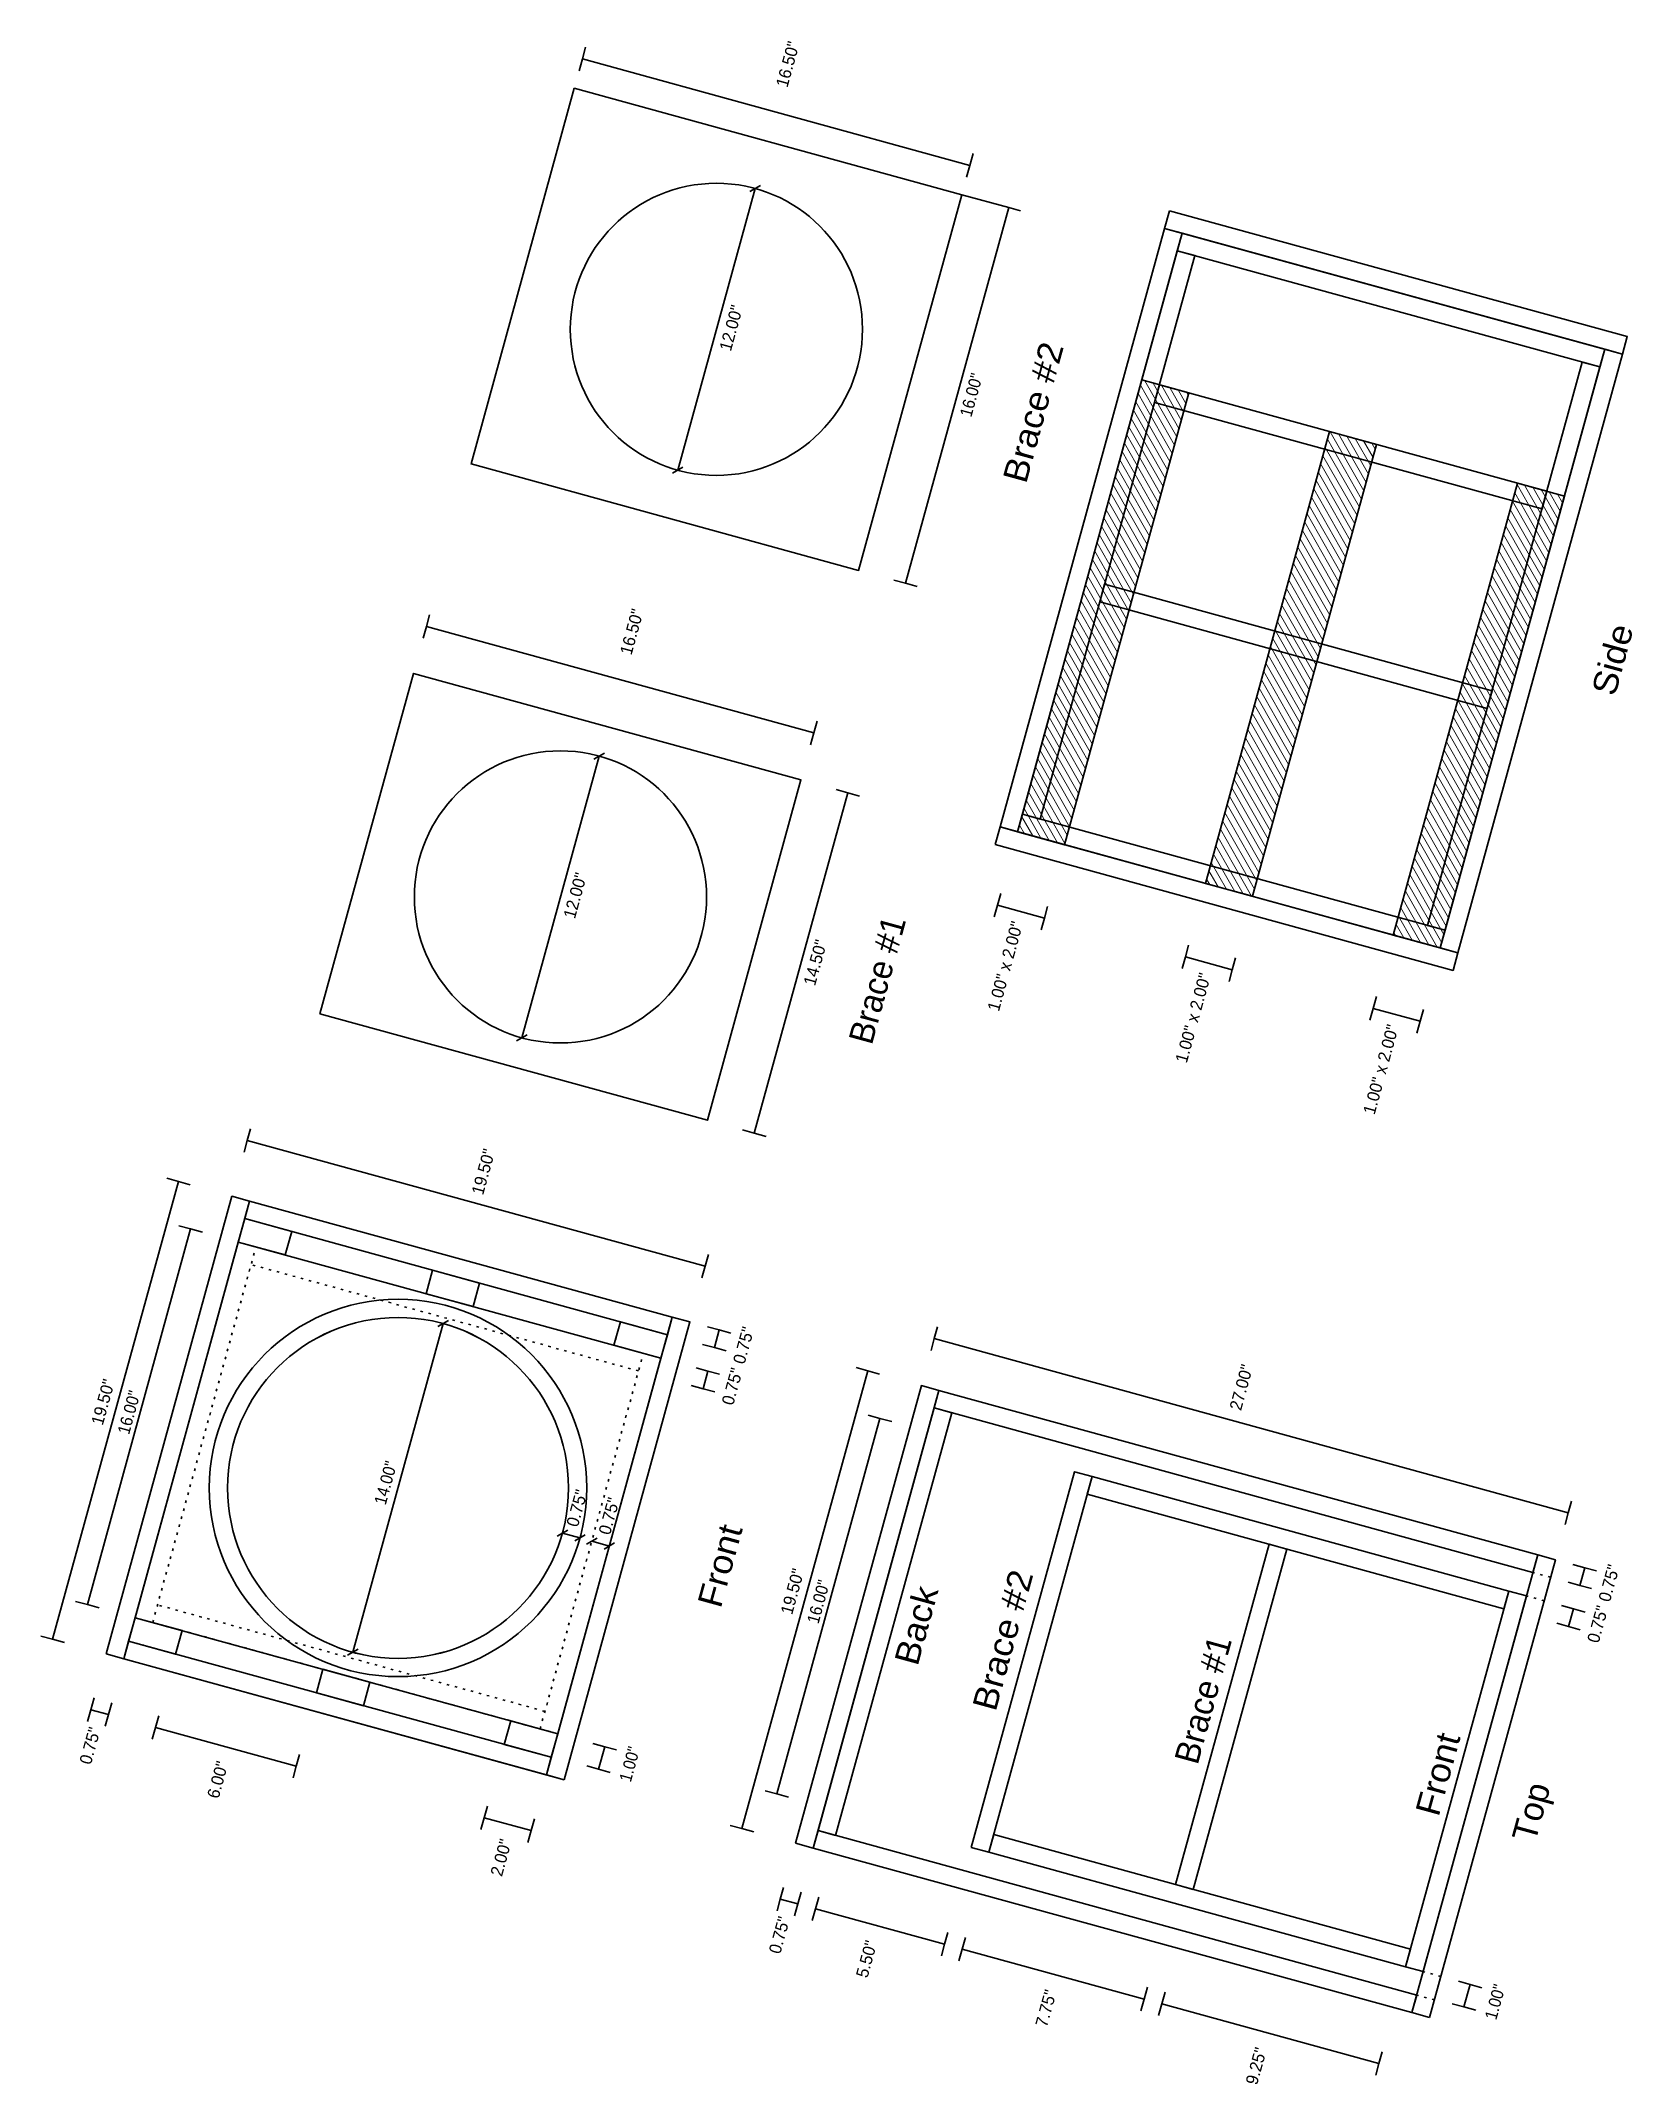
# Model space of a CAD drawing. Header units: feet. Extents: x 2106707 to 2106951, y 730618 to 730861.
# Drawn here: x 2106726.4 to 2106791.7, y 730777.5 to 730861.4 of the extents above; entities that cross this region are included whole.
import ezdxf
from ezdxf.enums import TextEntityAlignment as Align

# ---------------------------------------------------------------- set-up
doc = ezdxf.new("R2010")
doc.units = ezdxf.units.FT
doc.header["$LTSCALE"] = 0.2
doc.linetypes.add('DOTTED', pattern=[1.5, 0.3, -1.2])
doc.layers.add('10', color=7, linetype='DOTTED', lineweight=25)
doc.layers.add('11', color=7, linetype='Continuous', lineweight=13)

msp = doc.modelspace()

# ---------------------------------------------------------------- texts
at = {"layer": '11'}
for s, height, rotation, p in [('16.50"', 0.5, 74.637, (2106757.2655, 730860.4156)), ('12.00"', 0.5, 74.637, (2106754.9432, 730849.5836)), ('12.00"', 0.5, 74.637, (2106754.9432, 730849.5836)), ('16.50"', 0.5, 74.637, (2106750.8602, 730837.1026)), ('12.00"', 0.5, 74.637, (2106748.5379, 730826.2706)), ('Brace #1', 1, 74.637, (2106761.1868, 730822.7404)), ('1.00" x 2.00"', 0.5, 74.637, (2106766.1977, 730823.3673)), ('14.50"', 0.5, 74.637, (2106758.3987, 730823.5166)), ('1.00" x 2.00"', 0.5, 74.637, (2106773.9125, 730821.2478)), ('1.00" x 2.00"', 0.5, 74.637, (2106781.6262, 730819.128)), ('19.50"', 0.5, 74.637, (2106744.7662, 730814.9229)), ('0.75"', 0.5, 74.637, (2106755.4515, 730807.7946)), ('27.00"', 0.5, 74.637, (2106775.8924, 730806.0691)), ('19.50"', 0.5, 74.638, (2106729.147, 730805.4636)), ('0.75"', 0.5, 74.637, (2106754.9878, 730806.1069)), ('0.75"', 0.5, 74.637, (2106748.6093, 730801.1076)), ('0.75"', 0.5, 74.637, (2106749.9315, 730800.7824)), ('19.50"', 0.5, 74.638, (2106757.4579, 730797.685)), ('0.75"', 0.5, 74.637, (2106790.9945, 730798.0289)), ('0.75"', 0.5, 74.637, (2106790.5308, 730796.3411)), ('Brace #1', 1, 74.637, (2106774.5671, 730793.1708)), ('0.75"', 0.5, 74.637, (2106728.6125, 730791.3496)), ('6.00"', 0.5, 74.637, (2106733.8553, 730789.9506)), ('2.00"', 0.5, 74.637, (2106745.4918, 730786.7536)), ('0.75"', 0.5, 74.637, (2106756.9235, 730783.5711)), ('5.50"', 0.5, 74.637, (2106760.5028, 730782.588)), ('7.75"', 0.5, 74.637, (2106767.8718, 730780.563)), ('9.25"', 0.5, 74.637, (2106776.5041, 730778.1915))]:
    msp.add_text(s, height=height, rotation=rotation, dxfattribs=at).set_placement(p, align=Align.CENTER)
for s, height, rotation, width, p in [('Brace #2', 1, 74.637, 1.1, (2106767.592, 730846.0533)), ('16.00"', 0.5, 74.637, 0.95, (2106764.8039, 730846.8299)), ('Side', 1, 74.637, 1.1, (2106791.3821, 730835.8985)), ('16.00"', 0.5, 74.638, 0.95, (2106730.2164, 730805.0418)), ('14.00"', 0.5, 74.638, 0.95, (2106740.7536, 730802.1469)), ('Front', 1, 74.637, 1.1, (2106754.727, 730798.6733)), ('16.00"', 0.5, 74.638, 0.95, (2106758.5273, 730797.2631)), ('Back', 1, 74.637, 1.1, (2106762.7908, 730796.225)), ('Brace #2', 1, 74.637, 1.1, (2106766.3418, 730795.6202)), ('Front', 1, 74.637, 1.1, (2106784.2082, 730790.1144)), ('1.00"', 0.5, 74.637, 0.95, (2106750.7732, 730790.5904)), ('Top', 1, 74.637, 1.05, (2106788.0401, 730788.5648)), ('1.00"', 0.5, 74.637, 0.95, (2106786.3162, 730780.8246))]:
    msp.add_text(s, height=height, rotation=rotation, dxfattribs=dict(at, width=width)).set_placement(p, align=Align.CENTER)

# ---------------------------------------------------------------- linework, layer by layer
at = {"layer": '10'}
for points in [[(2106734.728, 730813.065), (2106734.4633, 730812.101), (2106736.3917, 730811.5713), (2106736.6565, 730812.5352)], [(2106742.4422, 730810.9455), (2106742.1773, 730809.981), (2106744.1058, 730809.4513), (2106744.3708, 730810.4158)], [(2106751.8197, 730807.332), (2106752.0847, 730808.2965), (2106750.1562, 730808.8263), (2106749.8912, 730807.8618)], [(2106729.9592, 730795.708), (2106730.2242, 730796.6728), (2106732.1532, 730796.1427), (2106731.8882, 730795.178)], [(2106737.6738, 730793.5885), (2106737.9388, 730794.5528), (2106739.8675, 730794.0228), (2106739.6025, 730793.0585)], [(2106745.388, 730791.4685), (2106745.653, 730792.4333), (2106747.581, 730791.9035), (2106747.316, 730790.9387)]]:
    msp.add_lwpolyline(points, close=True, dxfattribs=at)
at = {"layer": '11', "lineweight": 35}
for p, q in [((2106748.7255, 730861.1802), (2106748.593, 730860.698)), ((2106748.4605, 730860.2157), (2106748.593, 730860.698)), ((2106748.593, 730860.698), (2106764.503, 730856.3268)), ((2106764.6355, 730856.809), (2106764.503, 730856.3268)), ((2106764.3705, 730855.8445), (2106764.503, 730856.3268)), ((2106752.5082, 730843.8073), (2106755.6875, 730855.3785)), ((2106752.5082, 730843.8073), (2106755.6875, 730855.3785)), ((2106752.5082, 730843.8073), (2106755.6875, 730855.3785)), ((2106752.5082, 730843.8073), (2106755.6875, 730855.3785)), ((2106755.9048, 730855.502), (2106755.4703, 730855.255)), ((2106755.9048, 730855.502), (2106755.4703, 730855.255)), ((2106755.9048, 730855.502), (2106755.4703, 730855.255)), ((2106764.172, 730855.1215), (2106766.1005, 730854.5918)), ((2106761.8615, 730839.1635), (2106766.1005, 730854.5918)), ((2106766.5828, 730854.4593), (2106766.1005, 730854.5918)), ((2106791.5025, 730849.2973), (2106772.699, 730854.4635)), ((2106765.7445, 730829.1515), (2106772.5003, 730853.7403)), ((2106791.3037, 730848.5737), (2106772.5003, 730853.7403)), ((2106767.3898, 730829.4772), (2106773.748, 730852.6195)), ((2106790.3818, 730848.0493), (2106773.0247, 730852.8183)), ((2106783.3002, 730825.1057), (2106789.6585, 730848.248)), ((2106784.548, 730823.985), (2106791.3037, 730848.5737)), ((2106788.2015, 730842.9445), (2106772.291, 730847.316)), ((2106788.0027, 730842.2212), (2106772.0923, 730846.5928)), ((2106752.7255, 730843.9308), (2106752.291, 730843.6838)), ((2106761.38, 730839.2958), (2106761.8615, 730839.1635)), ((2106762.3438, 730839.031), (2106761.8615, 730839.1635)), ((2106785.9495, 730834.7485), (2106770.039, 730839.12)), ((2106785.7508, 730834.0252), (2106769.8402, 730838.3968)), ((2106742.0553, 730836.9028), (2106742.1878, 730837.385)), ((2106742.3202, 730837.8673), (2106742.1878, 730837.385)), ((2106742.1878, 730837.385), (2106758.0978, 730833.0138)), ((2106758.2303, 730833.496), (2106758.0978, 730833.0138)), ((2106757.9652, 730832.5315), (2106758.0978, 730833.0138)), ((2106746.103, 730820.4942), (2106749.2823, 730832.0655)), ((2106749.4995, 730832.189), (2106749.065, 730831.942)), ((2106755.655, 730816.5737), (2106759.4965, 730830.5555)), ((2106759.0143, 730830.688), (2106759.4965, 730830.5555)), ((2106759.9787, 730830.423), (2106759.4965, 730830.5555)), ((2106784.0235, 730824.907), (2106766.6665, 730829.676)), ((2106784.3492, 730823.2618), (2106765.5458, 730828.4282)), ((2106783.1015, 730824.3825), (2106767.191, 730828.754)), ((2106765.773, 730826.4213), (2106765.6405, 730825.939)), ((2106765.508, 730825.4568), (2106765.6405, 730825.939)), ((2106767.5685, 730825.4093), (2106765.6405, 730825.939)), ((2106767.701, 730825.8915), (2106767.5685, 730825.4093)), ((2106767.436, 730824.927), (2106767.5685, 730825.4093)), ((2106773.2228, 730823.3372), (2106773.3553, 730823.8195)), ((2106773.4877, 730824.3017), (2106773.3553, 730823.8195)), ((2106775.2832, 730823.2897), (2106773.3553, 730823.8195)), ((2106775.1508, 730822.8075), (2106775.2832, 730823.2897)), ((2106775.4158, 730823.772), (2106775.2832, 730823.2897)), ((2106781.2015, 730822.182), (2106781.069, 730821.6998)), ((2106780.9365, 730821.2175), (2106781.069, 730821.6998)), ((2106782.997, 730821.17), (2106781.069, 730821.6998)), ((2106783.1295, 730821.6523), (2106782.997, 730821.17)), ((2106746.3202, 730820.6177), (2106745.8857, 730820.3708)), ((2106782.8645, 730820.6878), (2106782.997, 730821.17)), ((2106734.7003, 730815.795), (2106734.8328, 730816.2773)), ((2106734.9652, 730816.7595), (2106734.8328, 730816.2773)), ((2106753.636, 730811.111), (2106734.8328, 730816.2773)), ((2106755.1727, 730816.7063), (2106755.655, 730816.5737)), ((2106756.1373, 730816.4413), (2106755.655, 730816.5737)), ((2106726.8375, 730795.7878), (2106732.0035, 730814.5915)), ((2106731.5213, 730814.724), (2106732.0035, 730814.5915)), ((2106732.4857, 730814.459), (2106732.0035, 730814.5915)), ((2106729.0373, 730795.1835), (2106734.2035, 730813.9873)), ((2106752.0847, 730808.2965), (2106734.728, 730813.0652)), ((2106728.265, 730797.211), (2106732.504, 730812.6393)), ((2106732.0217, 730812.7718), (2106732.504, 730812.6393)), ((2106732.9863, 730812.5068), (2106732.504, 730812.6393)), ((2106751.82, 730807.3322), (2106734.4633, 730812.101)), ((2106736.6568, 730812.5355), (2106736.3917, 730811.5713)), ((2106753.7685, 730811.5933), (2106753.636, 730811.111)), ((2106742.4422, 730810.9455), (2106742.1773, 730809.9812)), ((2106744.3708, 730810.4158), (2106744.1058, 730809.4513)), ((2106753.5035, 730810.6288), (2106753.636, 730811.111)), ((2106739.1678, 730795.2525), (2106742.877, 730808.7523)), ((2106743.0943, 730808.8758), (2106742.6598, 730808.6288)), ((2106747.8405, 730790.0173), (2106753.0068, 730808.821)), ((2106750.1562, 730808.8263), (2106749.8912, 730807.8618)), ((2106753.531, 730807.8993), (2106754.0132, 730807.7667)), ((2106753.7297, 730808.6227), (2106754.212, 730808.4903)), ((2106754.0132, 730807.7667), (2106754.212, 730808.4903)), ((2106754.6943, 730808.3577), (2106754.212, 730808.4903)), ((2106762.9117, 730807.6545), (2106763.0442, 730808.1368)), ((2106763.1768, 730808.619), (2106763.0442, 730808.1368)), ((2106763.0442, 730808.1368), (2106789.0795, 730800.9835)), ((2106754.4955, 730807.6343), (2106754.0132, 730807.7667)), ((2106753.0672, 730806.2115), (2106753.5495, 730806.079)), ((2106753.266, 730806.935), (2106753.7483, 730806.8025)), ((2106753.5495, 730806.079), (2106753.7483, 730806.8025)), ((2106754.2305, 730806.67), (2106753.7483, 730806.8025)), ((2106755.1485, 730788.0093), (2106760.3145, 730806.813)), ((2106759.8322, 730806.9455), (2106760.3145, 730806.813)), ((2106760.7968, 730806.6805), (2106760.3145, 730806.813)), ((2106754.0318, 730805.9465), (2106753.5495, 730806.079)), ((2106756.576, 730789.4325), (2106760.815, 730804.8607)), ((2106760.3328, 730804.9933), (2106760.815, 730804.8607)), ((2106761.2972, 730804.7283), (2106760.815, 730804.8607)), ((2106789.212, 730801.4657), (2106789.0795, 730800.9835)), ((2106788.947, 730800.5012), (2106789.0795, 730800.9835)), ((2106747.9895, 730800.271), (2106747.555, 730800.024)), ((2106747.7722, 730800.1475), (2106748.4955, 730799.949)), ((2106748.7127, 730800.0725), (2106748.2782, 730799.8255)), ((2106749.1943, 730799.9398), (2106748.7598, 730799.6928)), ((2106748.977, 730799.8163), (2106749.7003, 730799.6177)), ((2106749.9175, 730799.7412), (2106749.483, 730799.4942)), ((2106788.55, 730799.055), (2106783.3835, 730780.2515)), ((2106789.2728, 730798.857), (2106789.755, 730798.7245)), ((2106789.5562, 730798.001), (2106789.755, 730798.7245)), ((2106790.2373, 730798.592), (2106789.755, 730798.7245)), ((2106787.4293, 730797.8073), (2106783.0578, 730781.8968)), ((2106789.074, 730798.1335), (2106789.5562, 730798.001)), ((2106790.0385, 730797.8685), (2106789.5562, 730798.001)), ((2106727.7828, 730797.3435), (2106728.265, 730797.211)), ((2106728.7473, 730797.0785), (2106728.265, 730797.211)), ((2106786.6398, 730797.765), (2106782.4008, 730782.3368)), ((2106788.809, 730797.1693), (2106789.2912, 730797.0367)), ((2106789.0925, 730796.3133), (2106789.2912, 730797.0367)), ((2106789.7735, 730796.9043), (2106789.2912, 730797.0367)), ((2106747.581, 730791.904), (2106730.2242, 730796.6728)), ((2106732.1532, 730796.1427), (2106731.8882, 730795.1785)), ((2106788.6102, 730796.4457), (2106789.0925, 730796.3133)), ((2106789.5748, 730796.1808), (2106789.0925, 730796.3133)), ((2106726.3553, 730795.9208), (2106726.8375, 730795.7882)), ((2106727.3197, 730795.6558), (2106726.8375, 730795.7882)), ((2106747.316, 730790.9393), (2106729.9592, 730795.708)), ((2106739.385, 730795.376), (2106738.9505, 730795.129)), ((2106747.8405, 730790.0173), (2106729.7605, 730794.9848)), ((2106737.9388, 730794.5528), (2106737.6738, 730793.5885)), ((2106739.8675, 730794.0228), (2106739.6025, 730793.0585)), ((2106728.2755, 730792.4108), (2106728.408, 730792.893)), ((2106728.5405, 730793.3753), (2106728.408, 730792.893)), ((2106729.1313, 730792.6943), (2106728.408, 730792.893)), ((2106729.2637, 730793.1765), (2106729.1313, 730792.6943)), ((2106728.9987, 730792.212), (2106729.1313, 730792.6943)), ((2106730.928, 730791.682), (2106731.0605, 730792.1643)), ((2106731.193, 730792.6465), (2106731.0605, 730792.1643)), ((2106736.846, 730790.5748), (2106731.0605, 730792.1643)), ((2106745.653, 730792.4328), (2106745.388, 730791.4685)), ((2106749.0275, 730791.5068), (2106749.5095, 730791.3742)), ((2106749.2552, 730790.4493), (2106749.5095, 730791.3742)), ((2106749.9915, 730791.2418), (2106749.5095, 730791.3742)), ((2106736.7135, 730790.0925), (2106736.846, 730790.5748)), ((2106736.9785, 730791.057), (2106736.846, 730790.5748)), ((2106748.7733, 730790.5818), (2106749.2552, 730790.4493)), ((2106749.7373, 730790.3167), (2106749.2552, 730790.4493)), ((2106756.0938, 730789.565), (2106756.576, 730789.4325)), ((2106757.0583, 730789.3), (2106756.576, 730789.4325)), ((2106744.6927, 730788.9375), (2106744.5603, 730788.4552)), ((2106744.4277, 730787.973), (2106744.5603, 730788.4552)), ((2106746.4882, 730787.9255), (2106744.5603, 730788.4552)), ((2106746.3558, 730787.4433), (2106746.4882, 730787.9255)), ((2106746.6208, 730788.4078), (2106746.4882, 730787.9255)), ((2106754.6662, 730788.1423), (2106755.1485, 730788.0097)), ((2106755.6308, 730787.8773), (2106755.1485, 730788.0097)), ((2106756.8515, 730785.5968), (2106756.719, 730785.1145)), ((2106757.5748, 730785.398), (2106757.4422, 730784.9158)), ((2106756.5865, 730784.6323), (2106756.719, 730785.1145)), ((2106758.033, 730784.2348), (2106758.1655, 730784.717)), ((2106758.298, 730785.1993), (2106758.1655, 730784.717)), ((2106758.1655, 730784.717), (2106763.469, 730783.2597)), ((2106763.6015, 730783.742), (2106763.469, 730783.2597)), ((2106764.3248, 730783.5435), (2106764.1922, 730783.0613)), ((2106763.3365, 730782.7775), (2106763.469, 730783.2597)), ((2106764.0598, 730782.579), (2106764.1922, 730783.0613)), ((2106764.1922, 730783.0613), (2106771.665, 730781.008)), ((2106771.5325, 730780.5258), (2106771.665, 730781.008)), ((2106771.7975, 730781.4903), (2106771.665, 730781.008)), ((2106772.5208, 730781.2915), (2106772.3882, 730780.8093)), ((2106784.5705, 730781.741), (2106785.0525, 730781.6085)), ((2106784.7982, 730780.6835), (2106785.0525, 730781.6085)), ((2106785.5345, 730781.476), (2106785.0525, 730781.6085)), ((2106772.2558, 730780.327), (2106772.3882, 730780.8093)), ((2106772.3882, 730780.8093), (2106781.3078, 730778.3585)), ((2106784.3163, 730780.816), (2106784.7982, 730780.6835)), ((2106785.2802, 730780.551), (2106784.7982, 730780.6835)), ((2106781.4402, 730778.8407), (2106781.3078, 730778.3585)), ((2106781.1752, 730777.8762), (2106781.3078, 730778.3585))]:
    msp.add_line(p, q, dxfattribs=at)
at = {"layer": '11'}
for p, q in [((2106773.0008, 730845.1815), (2106771.6927, 730847.4805)), ((2106773.0945, 730845.5223), (2106772.0337, 730847.3868)), ((2106772.7198, 730844.1587), (2106771.321, 730846.617)), ((2106772.8133, 730844.4995), (2106771.4147, 730846.958)), ((2106772.907, 730844.8405), (2106771.5085, 730847.2988)), ((2106773.188, 730845.8633), (2106772.3745, 730847.2932)), ((2106773.2818, 730846.2042), (2106772.7155, 730847.1995)), ((2106773.3755, 730846.545), (2106773.0562, 730847.1057)), ((2106773.469, 730846.886), (2106773.3972, 730847.0123)), ((2106772.5323, 730843.4768), (2106771.1338, 730845.9352)), ((2106772.626, 730843.8178), (2106771.2275, 730846.276)), ((2106772.2513, 730842.454), (2106770.8528, 730844.9125)), ((2106772.345, 730842.795), (2106770.9465, 730845.2533)), ((2106772.4388, 730843.136), (2106771.04, 730845.5943)), ((2106780.5945, 730842.6225), (2106779.1955, 730845.082)), ((2106780.6883, 730842.9635), (2106779.309, 730845.3877)), ((2106780.782, 730843.3045), (2106779.65, 730845.294)), ((2106780.8755, 730843.6455), (2106779.991, 730845.2002)), ((2106780.9693, 730843.9863), (2106780.3317, 730845.1068)), ((2106781.063, 730844.3272), (2106780.6727, 730845.013)), ((2106781.1565, 730844.6682), (2106781.0137, 730844.9195)), ((2106772.064, 730841.7723), (2106770.6655, 730844.2305)), ((2106772.1578, 730842.1133), (2106770.759, 730844.5715)), ((2106780.3135, 730841.5998), (2106778.9145, 730844.0593)), ((2106780.4073, 730841.9408), (2106779.008, 730844.4)), ((2106780.501, 730842.2818), (2106779.1017, 730844.741)), ((2106771.783, 730840.7495), (2106770.3845, 730843.2078)), ((2106771.8767, 730841.0905), (2106770.478, 730843.5488)), ((2106771.9703, 730841.4313), (2106770.5718, 730843.8897)), ((2106780.1263, 730840.918), (2106778.727, 730843.3773)), ((2106780.22, 730841.259), (2106778.8207, 730843.7183)), ((2106788.379, 730840.7595), (2106786.9805, 730843.2178)), ((2106788.4728, 730841.1005), (2106787.2795, 730843.1978)), ((2106771.5957, 730840.0678), (2106770.197, 730842.526)), ((2106771.6892, 730840.4085), (2106770.2908, 730842.867)), ((2106779.8453, 730839.8953), (2106778.446, 730842.3545)), ((2106779.939, 730840.2363), (2106778.5397, 730842.6955)), ((2106780.0325, 730840.577), (2106778.6335, 730843.0365)), ((2106788.1918, 730840.0778), (2106786.793, 730842.536)), ((2106788.2853, 730840.4185), (2106786.8868, 730842.877)), ((2106788.5663, 730841.4413), (2106787.6205, 730843.104)), ((2106788.66, 730841.7823), (2106787.9613, 730843.0105)), ((2106788.7538, 730842.1232), (2106788.3023, 730842.9167)), ((2106788.8473, 730842.464), (2106788.643, 730842.823)), ((2106771.3147, 730839.045), (2106769.916, 730841.5033)), ((2106771.4082, 730839.3858), (2106770.0098, 730841.8443)), ((2106771.502, 730839.7268), (2106770.1035, 730842.185)), ((2106779.658, 730839.2135), (2106778.2588, 730841.6728)), ((2106779.7515, 730839.5543), (2106778.3525, 730842.0138)), ((2106787.9107, 730839.055), (2106786.512, 730841.5133)), ((2106788.0043, 730839.3958), (2106786.6058, 730841.8542)), ((2106788.098, 730839.7368), (2106786.6995, 730842.195)), ((2106771.1272, 730838.363), (2106769.7287, 730840.8213)), ((2106771.221, 730838.704), (2106769.8225, 730841.1623)), ((2106779.377, 730838.1908), (2106777.9778, 730840.65)), ((2106779.4705, 730838.5315), (2106778.0715, 730840.9907)), ((2106779.5642, 730838.8725), (2106778.165, 730841.3318)), ((2106787.7232, 730838.373), (2106786.3248, 730840.8315)), ((2106787.817, 730838.714), (2106786.4185, 730841.1723)), ((2106770.8462, 730837.3403), (2106769.4477, 730839.7985)), ((2106770.94, 730837.6813), (2106769.5412, 730840.1395)), ((2106771.0337, 730838.0223), (2106769.635, 730840.4805)), ((2106779.1895, 730837.5088), (2106777.7905, 730839.968)), ((2106779.2832, 730837.8498), (2106777.884, 730840.309)), ((2106787.4422, 730837.3503), (2106786.0438, 730839.8088)), ((2106787.536, 730837.6913), (2106786.1375, 730840.1495)), ((2106787.6297, 730838.0323), (2106786.231, 730840.4905)), ((2106770.659, 730836.6585), (2106769.2602, 730839.1168)), ((2106770.7527, 730836.9995), (2106769.354, 730839.4578)), ((2106778.9085, 730836.486), (2106777.5095, 730838.9452)), ((2106779.0022, 730836.827), (2106777.603, 730839.2863)), ((2106779.096, 730837.1678), (2106777.6968, 730839.6273)), ((2106787.255, 730836.6685), (2106785.8565, 730839.1268)), ((2106787.3487, 730837.0095), (2106785.95, 730839.4678)), ((2106770.378, 730835.6358), (2106768.9792, 730838.094)), ((2106770.4718, 730835.9768), (2106769.073, 730838.435)), ((2106770.5652, 730836.3175), (2106769.1667, 730838.7758)), ((2106778.7212, 730835.8043), (2106777.322, 730838.2635)), ((2106778.815, 730836.145), (2106777.4158, 730838.6045)), ((2106786.974, 730835.6458), (2106785.5753, 730838.104)), ((2106787.0677, 730835.9868), (2106785.669, 730838.445)), ((2106787.1612, 730836.3275), (2106785.7628, 730838.786)), ((2106770.1908, 730834.9537), (2106768.792, 730837.4123)), ((2106770.2843, 730835.2948), (2106768.8857, 730837.753)), ((2106778.4402, 730834.7815), (2106777.041, 730837.2407)), ((2106778.534, 730835.1223), (2106777.1348, 730837.5818)), ((2106778.6275, 730835.4633), (2106777.2285, 730837.9225)), ((2106786.7867, 730834.964), (2106785.388, 730837.4223)), ((2106786.8802, 730835.3048), (2106785.4817, 730837.7633)), ((2106770.0033, 730834.272), (2106768.6047, 730836.7303)), ((2106770.097, 730834.613), (2106768.6982, 730837.0713)), ((2106778.253, 730834.0995), (2106776.8537, 730836.5588)), ((2106778.3465, 730834.4405), (2106776.9475, 730836.8997)), ((2106786.5992, 730834.282), (2106785.2007, 730836.7405)), ((2106786.693, 730834.623), (2106785.2942, 730837.0813)), ((2106769.7223, 730833.2492), (2106768.3237, 730835.7075)), ((2106769.816, 730833.5903), (2106768.4172, 730836.0485)), ((2106769.9098, 730833.931), (2106768.511, 730836.3895)), ((2106778.0655, 730833.4178), (2106776.6665, 730835.877)), ((2106778.1593, 730833.7588), (2106776.76, 730836.218)), ((2106786.3183, 730833.2593), (2106784.9197, 730835.7178)), ((2106786.412, 730833.6003), (2106785.0132, 730836.0585)), ((2106786.5058, 730833.9413), (2106785.107, 730836.3995)), ((2106769.535, 730832.5675), (2106768.1362, 730835.0258)), ((2106769.6288, 730832.9082), (2106768.23, 730835.3668)), ((2106777.7845, 730832.395), (2106776.3855, 730834.8542)), ((2106777.8783, 730832.736), (2106776.479, 730835.1952)), ((2106777.972, 730833.0768), (2106776.5727, 730835.536)), ((2106786.131, 730832.5775), (2106784.7322, 730835.0358)), ((2106786.2248, 730832.9185), (2106784.826, 730835.3768)), ((2106769.254, 730831.5448), (2106767.8553, 730834.003)), ((2106769.3475, 730831.8855), (2106767.949, 730834.344)), ((2106769.4413, 730832.2265), (2106768.0428, 730834.6848)), ((2106777.5973, 730831.713), (2106776.198, 730834.1725)), ((2106777.691, 730832.054), (2106776.2917, 730834.5133)), ((2106785.85, 730831.5548), (2106784.4512, 730834.013)), ((2106785.9438, 730831.8958), (2106784.545, 730834.354)), ((2106786.0373, 730832.2365), (2106784.6387, 730834.6948)), ((2106769.0665, 730830.8628), (2106767.668, 730833.3213)), ((2106769.1603, 730831.2037), (2106767.7618, 730833.662)), ((2106777.3163, 730830.6902), (2106775.917, 730833.1497)), ((2106777.41, 730831.0312), (2106776.0107, 730833.4905)), ((2106777.5035, 730831.3723), (2106776.1045, 730833.8315)), ((2106785.6625, 730830.873), (2106784.264, 730833.3313)), ((2106785.7563, 730831.2137), (2106784.3577, 730833.672)), ((2106768.7855, 730829.84), (2106767.387, 730832.2985)), ((2106768.8793, 730830.181), (2106767.4808, 730832.6393)), ((2106768.973, 730830.522), (2106767.5743, 730832.9803)), ((2106777.129, 730830.0085), (2106775.7297, 730832.4678)), ((2106777.2225, 730830.3495), (2106775.8235, 730832.8088)), ((2106785.3815, 730829.8503), (2106783.983, 730832.3085)), ((2106785.4753, 730830.191), (2106784.0768, 730832.6493)), ((2106785.569, 730830.532), (2106784.1702, 730832.9903)), ((2106768.5982, 730829.1582), (2106767.1998, 730831.6165)), ((2106768.692, 730829.4992), (2106767.2933, 730831.9575)), ((2106776.848, 730828.9857), (2106775.4487, 730831.445)), ((2106776.9415, 730829.3268), (2106775.5425, 730831.786)), ((2106777.0353, 730829.6675), (2106775.636, 730832.127)), ((2106785.1943, 730829.1682), (2106783.7958, 730831.6265)), ((2106785.288, 730829.5093), (2106783.8893, 730831.9675)), ((2106768.1088, 730828.502), (2106766.9188, 730830.5938)), ((2106768.411, 730828.4765), (2106767.0123, 730830.9348)), ((2106768.5045, 730828.8173), (2106767.106, 730831.2758)), ((2106776.6605, 730828.304), (2106775.2615, 730830.7633)), ((2106776.7543, 730828.6447), (2106775.355, 730831.104)), ((2106784.9133, 730828.1455), (2106783.5148, 730830.6038)), ((2106785.007, 730828.4865), (2106783.6083, 730830.9448)), ((2106785.1005, 730828.8272), (2106783.702, 730831.2858)), ((2106767.427, 730828.6893), (2106766.7313, 730829.912)), ((2106767.7678, 730828.5955), (2106766.825, 730830.253)), ((2106776.3795, 730827.281), (2106774.9805, 730829.7405)), ((2106776.4732, 730827.622), (2106775.074, 730830.0813)), ((2106776.567, 730827.963), (2106775.1678, 730830.4223)), ((2106784.726, 730827.4637), (2106783.3273, 730829.922)), ((2106784.8195, 730827.8045), (2106783.421, 730830.263)), ((2106766.7453, 730828.8765), (2106766.544, 730829.2303)), ((2106767.086, 730828.783), (2106766.6378, 730829.571)), ((2106776.1922, 730826.5992), (2106774.793, 730829.0585)), ((2106776.286, 730826.9402), (2106774.8868, 730829.3995)), ((2106784.445, 730826.441), (2106783.0463, 730828.8993)), ((2106784.5385, 730826.7818), (2106783.14, 730829.2403)), ((2106784.6322, 730827.1227), (2106783.2338, 730829.581)), ((2106775.384, 730826.5033), (2106774.512, 730828.0358)), ((2106775.725, 730826.4095), (2106774.6058, 730828.3768)), ((2106776.0658, 730826.316), (2106774.6995, 730828.7178)), ((2106784.2575, 730825.759), (2106782.859, 730828.2175)), ((2106784.3512, 730826.1), (2106782.9528, 730828.5583)), ((2106774.7023, 730826.6905), (2106774.3248, 730827.354)), ((2106775.043, 730826.5968), (2106774.4185, 730827.695)), ((2106783.9765, 730824.7363), (2106782.578, 730827.1948)), ((2106784.0702, 730825.0772), (2106782.6718, 730827.5355)), ((2106784.164, 730825.4182), (2106782.7653, 730827.8765)), ((2106774.3613, 730826.7843), (2106774.231, 730827.013)), ((2106783.6955, 730824.2193), (2106782.3908, 730826.5127)), ((2106783.883, 730824.3955), (2106782.4843, 730826.8538)), ((2106782.6727, 730824.5003), (2106782.1095, 730825.49)), ((2106783.0137, 730824.4065), (2106782.2033, 730825.831)), ((2106783.3545, 730824.313), (2106782.297, 730826.172)), ((2106781.991, 730824.6875), (2106781.9222, 730824.8083)), ((2106782.332, 730824.5938), (2106782.016, 730825.1493))]:
    msp.add_line(p, q, dxfattribs=at)
at = {"layer": '11', "linetype": 'DOTTED', "lineweight": 35}
for p, q in [((2106730.9475, 730796.474), (2106735.1862, 730811.9023)), ((2106750.8978, 730806.8078), (2106734.9875, 730811.179)), ((2106746.8577, 730792.1028), (2106751.0965, 730807.531)), ((2106788.351, 730798.3318), (2106787.628, 730798.5305)), ((2106747.0565, 730792.826), (2106731.1463, 730797.1972)), ((2106788.0863, 730797.3675), (2106787.363, 730797.5663)), ((2106747.581, 730791.904), (2106730.9475, 730796.474)), ((2106783.8475, 730781.9393), (2106783.1242, 730782.138)), ((2106783.5822, 730780.975), (2106782.8593, 730781.1738))]:
    msp.add_line(p, q, dxfattribs=at)
at = {"layer": '11', "lineweight": 35}
for points in [[(2106748.262, 730859.4927), (2106744.023, 730844.0645), (2106759.933, 730839.6933), (2106764.172, 730855.1215)], [(2106772.699, 730854.4635), (2106772.5003, 730853.74), (2106791.3037, 730848.5737), (2106791.5025, 730849.2973)], [(2106765.7445, 730829.1515), (2106772.5003, 730853.7403), (2106773.2235, 730853.5415), (2106766.4677, 730828.9528)], [(2106773.0247, 730852.8183), (2106773.2235, 730853.5413), (2106790.5805, 730848.7725), (2106790.3818, 730848.0495)], [(2106767.3898, 730829.4772), (2106773.748, 730852.6195), (2106773.0247, 730852.8183), (2106766.6665, 730829.676)], [(2106789.6585, 730848.248), (2106783.3002, 730825.106), (2106784.0235, 730824.9073), (2106790.3818, 730848.0493)], [(2106784.548, 730823.985), (2106791.3037, 730848.5737), (2106790.5805, 730848.7725), (2106783.8248, 730824.1838)], [(2106768.3963, 730828.423), (2106773.4962, 730846.985), (2106771.5677, 730847.5147), (2106766.4677, 730828.9528)], [(2106788.0027, 730842.2212), (2106788.2015, 730842.9445), (2106772.291, 730847.316), (2106772.0923, 730846.5928)], [(2106774.1817, 730826.8335), (2106779.2815, 730845.3953), (2106781.2108, 730844.8653), (2106776.111, 730826.3035)], [(2106781.8963, 730824.7135), (2106786.9962, 730843.2755), (2106788.9248, 730842.7458), (2106783.8248, 730824.1838)], [(2106770.039, 730839.12), (2106769.8402, 730838.3968), (2106785.7508, 730834.0252), (2106785.9495, 730834.7485)], [(2106737.8165, 730821.4748), (2106741.658, 730835.4565), (2106757.568, 730831.0853), (2106753.7265, 730817.1035)], [(2106765.5458, 730828.4282), (2106765.7445, 730829.1512), (2106784.548, 730823.985), (2106784.3492, 730823.262)], [(2106766.6665, 730829.676), (2106766.4677, 730828.9525), (2106783.8248, 730824.1838), (2106784.0235, 730824.9073)], [(2106729.0373, 730795.1835), (2106734.2035, 730813.9873), (2106734.9268, 730813.7885), (2106729.7605, 730794.9848)], [(2106729.7605, 730794.9848), (2106734.9268, 730813.7885), (2106752.2835, 730809.0197), (2106747.1173, 730790.216)], [(2106734.728, 730813.0652), (2106734.9268, 730813.7885), (2106752.2835, 730809.0197), (2106752.0847, 730808.2965)], [(2106736.3917, 730811.5713), (2106736.6568, 730812.5352), (2106734.728, 730813.0652), (2106734.463, 730812.1013)], [(2106730.2242, 730796.6728), (2106734.4633, 730812.101), (2106751.82, 730807.3322), (2106747.581, 730791.904)], [(2106744.3708, 730810.4158), (2106744.1058, 730809.4515), (2106742.1773, 730809.9812), (2106742.4422, 730810.9455)], [(2106747.8405, 730790.0173), (2106753.0068, 730808.821), (2106752.2835, 730809.0197), (2106747.1173, 730790.216)], [(2106749.8912, 730807.8618), (2106750.1562, 730808.8263), (2106752.0847, 730808.2965), (2106751.8197, 730807.332)], [(2106757.3482, 730787.405), (2106762.5145, 730806.2083), (2106763.238, 730806.0095), (2106758.0718, 730787.2063)], [(2106763.238, 730806.0095), (2106763.0392, 730805.2863), (2106787.628, 730798.5305), (2106787.8268, 730799.2538)], [(2106758.2703, 730787.9298), (2106763.039, 730805.2863), (2106763.7625, 730805.0875), (2106758.9937, 730787.731)], [(2106764.562, 730787.238), (2106768.801, 730802.6663), (2106769.5242, 730802.4675), (2106765.2853, 730787.0393)], [(2106769.5242, 730802.4675), (2106769.3255, 730801.7442), (2106786.441, 730797.0417), (2106786.6398, 730797.765)], [(2106772.9567, 730785.7093), (2106776.7982, 730799.6913), (2106777.5215, 730799.4925), (2106773.68, 730785.5105)], [(2106783.3835, 730780.2515), (2106782.6605, 730780.4502), (2106787.8268, 730799.2538), (2106788.5498, 730799.055)], [(2106787.363, 730797.5663), (2106783.124, 730782.138), (2106782.4008, 730782.3368), (2106786.6398, 730797.765)], [(2106732.1532, 730796.1427), (2106731.8882, 730795.178), (2106729.9592, 730795.708), (2106730.2242, 730796.6728)], [(2106729.7605, 730794.9848), (2106729.9592, 730795.708), (2106747.316, 730790.9393), (2106747.1173, 730790.216)], [(2106737.9388, 730794.5528), (2106737.6738, 730793.5885), (2106739.6025, 730793.0585), (2106739.8675, 730794.0228)], [(2106745.653, 730792.4333), (2106745.388, 730791.4685), (2106747.316, 730790.9387), (2106747.581, 730791.9035)], [(2106758.0718, 730787.2063), (2106758.2705, 730787.9295), (2106782.8593, 730781.1738), (2106782.6605, 730780.4505)], [(2106782.5995, 730783.06), (2106782.4008, 730782.3368), (2106765.2853, 730787.0393), (2106765.484, 730787.7625)]]:
    msp.add_lwpolyline(points, close=True, dxfattribs=at)
msp.add_lwpolyline([(2106757.3098, 730784.4335), (2106757.4422, 730784.9158), (2106756.719, 730785.1145)], dxfattribs=at)
for centre, radius in [((2106754.098, 730849.593), 6), ((2106747.6926, 730826.2799), 6), ((2106741.0225, 730802.0023), 7.75), ((2106741.0225, 730802.0025), 7), ((2106741.0225, 730802.0023), 7)]:
    msp.add_circle(centre, radius, dxfattribs=at)

msp.set_redraw_order([(e.dxf.handle, doc.entitydb.next_handle()) for e in msp.query("TEXT MTEXT ATTDEF DIMENSION ARC_DIMENSION")])  # texts and dimensions are drawn at this point

doc.saveas('drawing.dxf')
